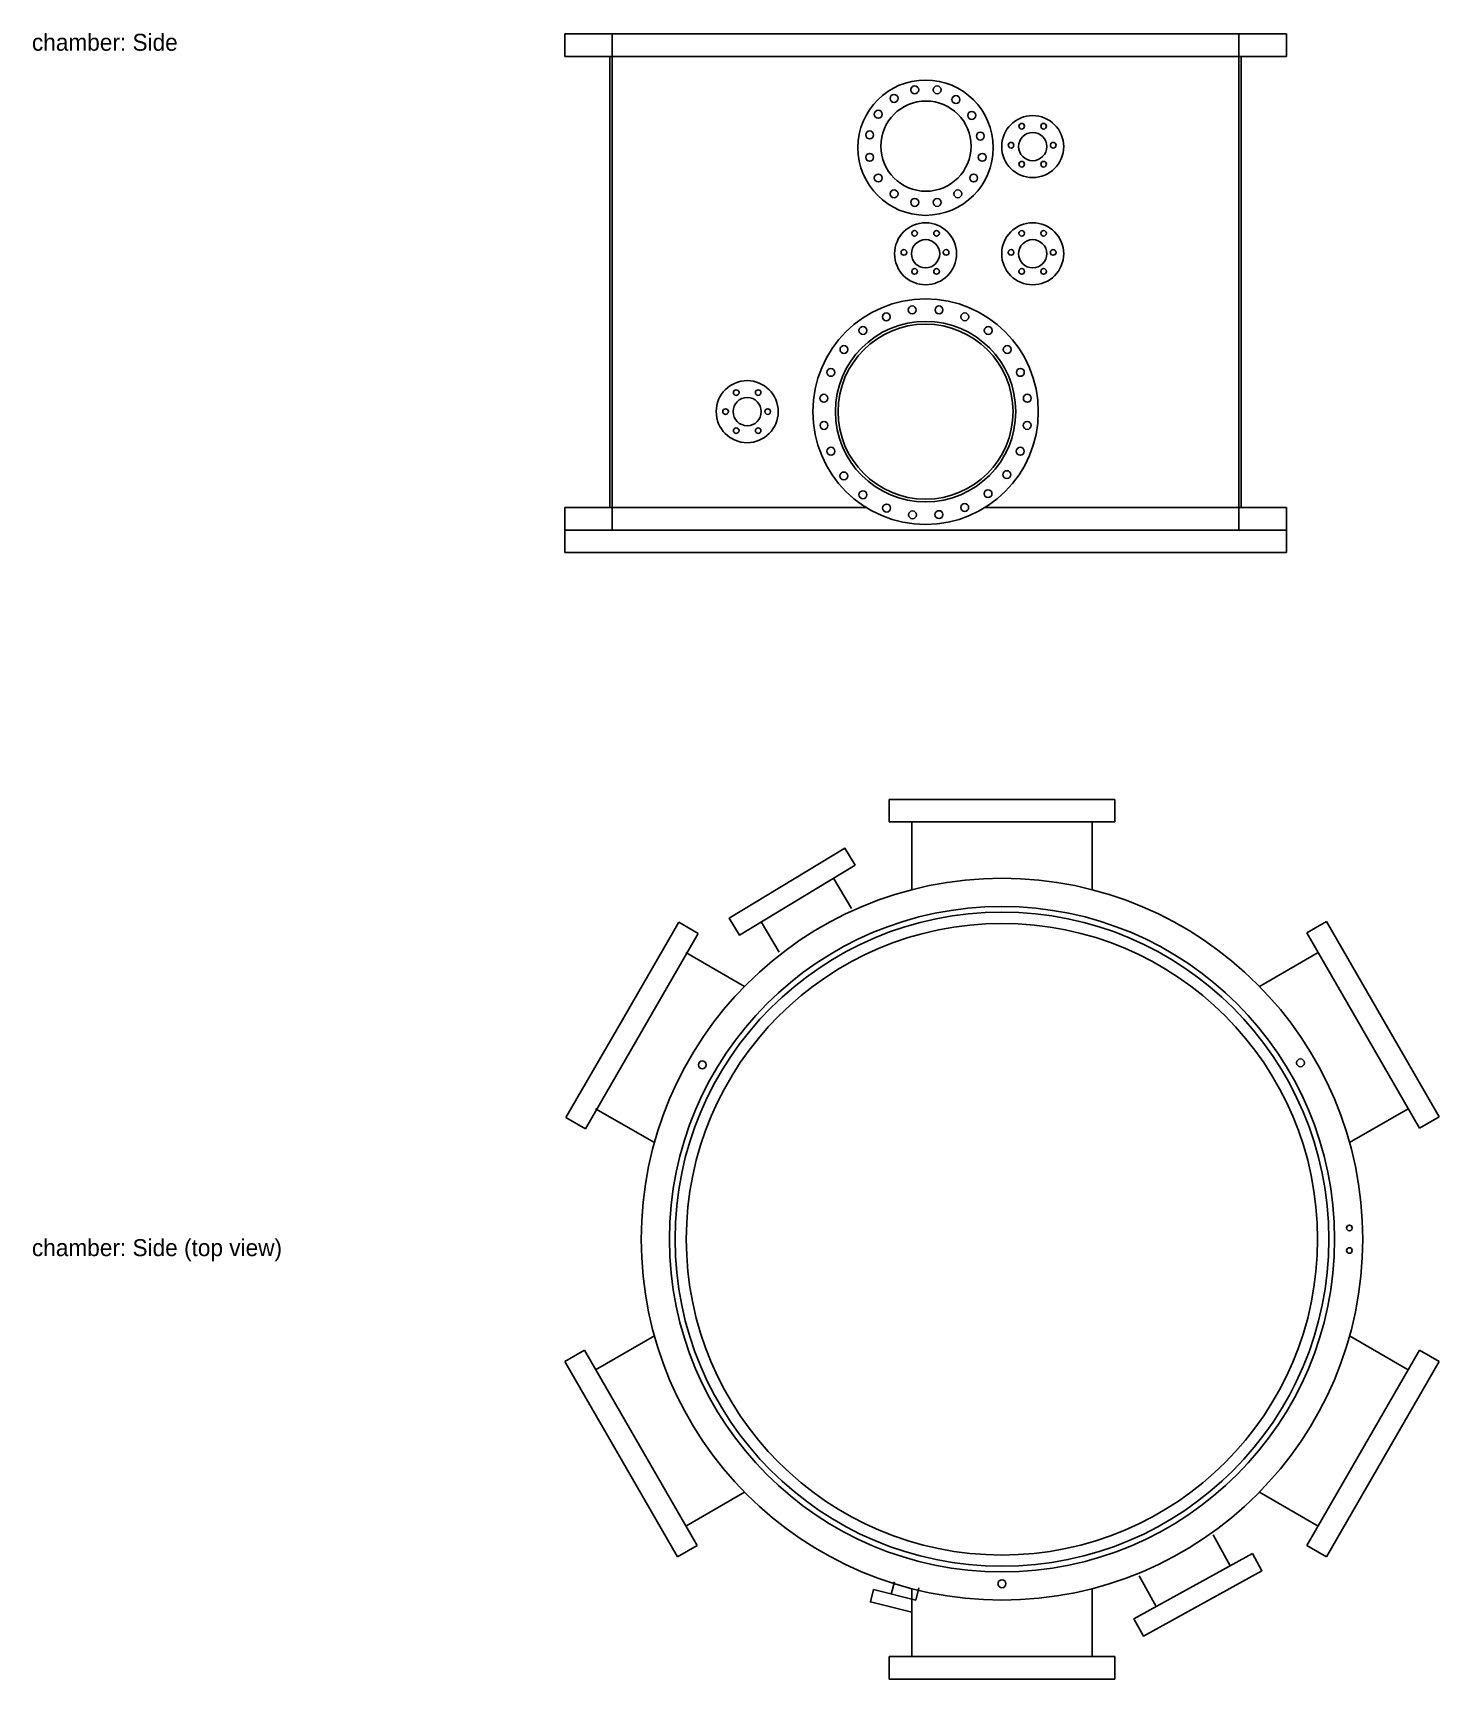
# Model space of a CAD drawing. Header units: inches. Extents: x -164 to 250, y -285 to 80.
# Drawn here: x -55.1 to 7.2, y -29.4 to 43.6 of the extents above; entities that cross this region are included whole.
import ezdxf

# ---------------------------------------------------------------- set-up
doc = ezdxf.new("R2010")
doc.units = ezdxf.units.IN
doc.header["$MEASUREMENT"] = 0

msp = doc.modelspace()

# ---------------------------------------------------------------- texts
at = {"char_height": 0.75, "attachment_point": 1}
for s, insert in [('chamber: Side', (-55.18459, 43.56784)), ('chamber: Side (top view)', (-55.18459, -9.87016))]:
    msp.add_mtext_dynamic_manual_height_columns(s, width=50.7552912, gutter_width=1, heights=[0], dxfattribs=dict(at, insert=insert))

# ---------------------------------------------------------------- linework, layer by layer
at = {"color": 4}
for p, q in [((-31.54994, 43.56784), (-31.54994, 42.56784)), ((-31.54994, 43.56784), (0.45006, 43.56784)), ((-31.54994, 43.56784), (0.45006, 43.56784)), ((-29.44994, 21.56784), (-29.44994, 43.56784)), ((-1.64994, 21.56784), (-1.64994, 43.56784)), ((0.45006, 42.56784), (0.45006, 43.56784)), ((-31.54994, 42.56784), (0.45006, 42.56784)), ((-29.54994, 22.56784), (-29.54994, 42.56784)), ((-1.54994, 22.56784), (-1.54994, 42.56784)), ((-31.54994, 22.56784), (-18.18385, 22.56784)), ((-31.54994, 22.56784), (-31.54994, 21.56784)), ((-12.91603, 22.56784), (0.45006, 22.56784)), ((0.45006, 22.56784), (0.45006, 21.56784)), ((-31.54994, 21.56784), (0.45006, 21.56784)), ((-31.54994, 21.56784), (0.45006, 21.56784)), ((-31.54994, 21.56784), (-31.54994, 20.56784)), ((0.45006, 21.56784), (0.45006, 20.56784)), ((-31.54994, 20.56784), (0.45006, 20.56784)), ((-12.16244, 9.62984), (-17.16244, 9.62984)), ((-17.16244, 8.62984), (-17.16244, 9.62984)), ((-12.16244, 9.62984), (-7.16244, 9.62984)), ((-7.16244, 8.62984), (-7.16244, 9.62984)), ((-12.16244, 8.62984), (-17.16244, 8.62984)), ((-16.16244, 8.62984), (-16.16244, 5.62177)), ((-12.16244, 8.62984), (-7.16244, 8.62984)), ((-8.16244, 8.62984), (-8.16244, 5.62177)), ((-21.69413, 5.91237), (-21.69413, 5.91237)), ((-19.63678, 6.13269), (-18.82901, 4.79519)), ((-28.99912, -0.1495), (-26.49912, 4.18063)), ((-28.1331, -0.6495), (-25.6331, 3.68063)), ((-25.6331, 3.68063), (-26.49912, 4.18063)), ((-22.84678, 4.19404), (-22.03901, 2.85654)), ((1.35903, 3.70997), (2.22505, 4.20997)), ((3.85903, -0.62016), (1.35903, 3.70997)), ((4.72505, -0.12016), (2.22505, 4.20997)), ((-26.18391, 2.84394), (-23.57885, 1.33991)), ((1.85903, 2.84394), (-0.74604, 1.33991)), ((1.85903, 2.84394), (-0.74604, 1.33991)), ((-28.99912, -0.1495), (-31.49912, -4.47963)), ((-28.1331, -0.6495), (-30.6331, -4.97963)), ((3.85903, -0.62016), (6.35903, -4.95029)), ((4.72505, -0.12016), (7.22505, -4.45029)), ((-30.18391, -4.08426), (-27.57885, -5.5883)), ((5.85903, -4.08426), (3.25396, -5.5883)), ((5.85903, -4.08426), (3.25396, -5.5883)), ((-30.6331, -4.97963), (-31.49912, -4.47963)), ((6.35903, -4.95029), (7.22505, -4.45029)), ((-30.18391, -15.65606), (-27.57885, -14.15203)), ((5.85903, -15.65606), (3.25396, -14.15203)), ((5.85903, -15.65606), (3.25396, -14.15203)), ((-30.68391, -14.79003), (-31.54994, -15.29003)), ((-29.04994, -19.62016), (-31.54994, -15.29003)), ((-28.18391, -19.12016), (-30.68391, -14.79003)), ((3.85903, -19.12016), (6.35903, -14.79003)), ((4.72505, -19.62016), (7.22505, -15.29003)), ((6.35903, -14.79003), (7.22505, -15.29003)), ((-29.04994, -19.62016), (-26.54994, -23.95029)), ((-28.18391, -19.12016), (-25.68391, -23.45029)), ((3.85903, -19.12016), (1.35903, -23.45029)), ((4.72505, -19.62016), (2.22505, -23.95029)), ((-26.18391, -22.58426), (-23.57885, -21.08023)), ((1.85903, -22.58426), (-0.74604, -21.08023)), ((1.85903, -22.58426), (-0.74604, -21.08023)), ((-2.04073, -24.34455), (-2.79516, -22.97625)), ((-25.68391, -23.45029), (-26.54994, -23.95029)), ((1.35903, -23.45029), (2.22505, -23.95029)), ((-5.32465, -26.15518), (-6.07908, -24.78687)), ((-17.07103, -25.59937), (-16.9336, -25.05391)), ((-16.16244, -28.37016), (-16.16244, -25.3621)), ((-15.98012, -25.87423), (-15.84269, -25.32877)), ((-8.16244, -28.37016), (-8.16244, -25.3621)), ((-12.16244, -28.37016), (-17.16244, -28.37016)), ((-17.16244, -28.37016), (-17.16244, -29.37016)), ((-12.16244, -28.37016), (-7.16244, -28.37016)), ((-7.16244, -28.37016), (-7.16244, -29.37016)), ((-12.16244, -29.37016), (-17.16244, -29.37016)), ((-12.16244, -29.37016), (-7.16244, -29.37016))]:
    msp.add_line(p, q, dxfattribs=at)
for points in [[(-18.67378, 6.71429), (-23.80979, 3.61245), (-24.26214, 4.36145), (-19.12613, 7.46329)], [(-1.05555, -23.80137), (-6.30983, -26.69836), (-5.88735, -27.46461), (-0.63308, -24.56761)]]:
    msp.add_lwpolyline(points, close=True, dxfattribs=at)
msp.add_lwpolyline([(-15.98012, -25.87423), (-17.8589, -25.40086), (-17.99633, -25.94631), (-16.16244, -26.40837)], dxfattribs=at)
for centre, radius in [((-15.54994, 38.52041), 3), ((-16.94721, 40.70521), 0.175), ((-16.02988, 41.08518), 0.175), ((-15.03696, 41.08518), 0.175), ((-17.64931, 40.00311), 0.175), ((-15.53342, 38.58932), 2), ((-14.20506, 40.65282), 0.175), ((-13.50296, 39.95072), 0.175), ((-10.79994, 38.56784), 1.375), ((-11.28654, 39.47316), 0.125), ((-10.31333, 39.47316), 0.125), ((-18.02928, 39.08578), 0.175), ((-13.12299, 39.03339), 0.175), ((-11.76075, 38.63034), 0.125), ((-10.79994, 38.56784), 0.625), ((-9.89054, 38.63034), 0.125), ((-18.02928, 38.09287), 0.175), ((-13.03756, 38.09287), 0.175), ((-17.64931, 37.17553), 0.175), ((-13.41753, 37.17553), 0.175), ((-11.28654, 37.78751), 0.125), ((-10.31333, 37.78751), 0.125), ((-16.94721, 36.47344), 0.175), ((-14.11963, 36.47344), 0.175), ((-16.02988, 36.09346), 0.175), ((-15.03696, 36.09346), 0.175), ((-15.54994, 33.81784), 1.375), ((-10.79994, 33.81784), 1.375), ((-15.54994, 33.81784), 0.625), ((-16.03654, 34.72316), 0.125), ((-15.06333, 34.72316), 0.125), ((-10.79994, 33.81784), 0.625), ((-11.28654, 34.72316), 0.125), ((-10.31333, 34.72316), 0.125), ((-16.51075, 33.88034), 0.125), ((-14.64054, 33.88034), 0.125), ((-11.76075, 33.88034), 0.125), ((-9.89054, 33.88034), 0.125), ((-16.03654, 33.03751), 0.125), ((-15.06333, 33.03751), 0.125), ((-11.28654, 33.03751), 0.125), ((-10.31333, 33.03751), 0.125), ((-15.54994, 26.81784), 5), ((-16.14383, 31.32891), 0.175), ((-14.95604, 31.32891), 0.175), ((-15.54994, 26.81784), 4), ((-15.54994, 26.81784), 3.88), ((-17.29115, 31.02149), 0.175), ((-13.80873, 31.02149), 0.175), ((-18.33025, 30.41465), 0.175), ((-12.76963, 30.41465), 0.175), ((-19.17014, 29.57476), 0.175), ((-11.92974, 29.57476), 0.175), ((-19.75359, 28.55905), 0.175), ((-11.34629, 28.55905), 0.175), ((-23.46244, 26.81784), 1.375), ((-23.94904, 27.66066), 0.125), ((-22.97583, 27.66066), 0.125), ((-23.46244, 26.81784), 0.625), ((-20.06101, 27.41173), 0.175), ((-11.03886, 27.41173), 0.175), ((-24.42325, 26.81784), 0.125), ((-22.55304, 26.81784), 0.125), ((-20.05503, 26.20843), 0.175), ((-11.04485, 26.20843), 0.175), ((-23.94904, 25.97501), 0.125), ((-22.97583, 25.97501), 0.125), ((-19.74761, 25.06111), 0.175), ((-11.35227, 25.06111), 0.175), ((-19.17503, 23.9667), 0.175), ((-11.9453, 24.02627), 0.175), ((-12.77976, 23.18097), 0.175), ((-18.32973, 23.13224), 0.175), ((-17.28082, 22.54253), 0.175), ((-13.81492, 22.56745), 0.175), ((-16.13155, 22.24251), 0.175), ((-14.96023, 22.25264), 0.175), ((-12.16244, -9.87016), 16), ((-12.16244, -9.87016), 14.75), ((-12.16244, -9.87016), 14.5), ((-12.16244, -9.87016), 14), ((-25.45201, -2.13846), 0.175), ((1.07804, -2.05076), 0.175), ((3.24609, -9.37016), 0.125), ((3.24609, -10.37016), 0.125), ((-12.16244, -25.14516), 0.175)]:
    msp.add_circle(centre, radius, dxfattribs=at)

msp.set_redraw_order([(e.dxf.handle, doc.entitydb.next_handle()) for e in msp.query("TEXT MTEXT ATTDEF DIMENSION ARC_DIMENSION")])  # texts and dimensions are drawn at this point

doc.saveas('drawing.dxf')
